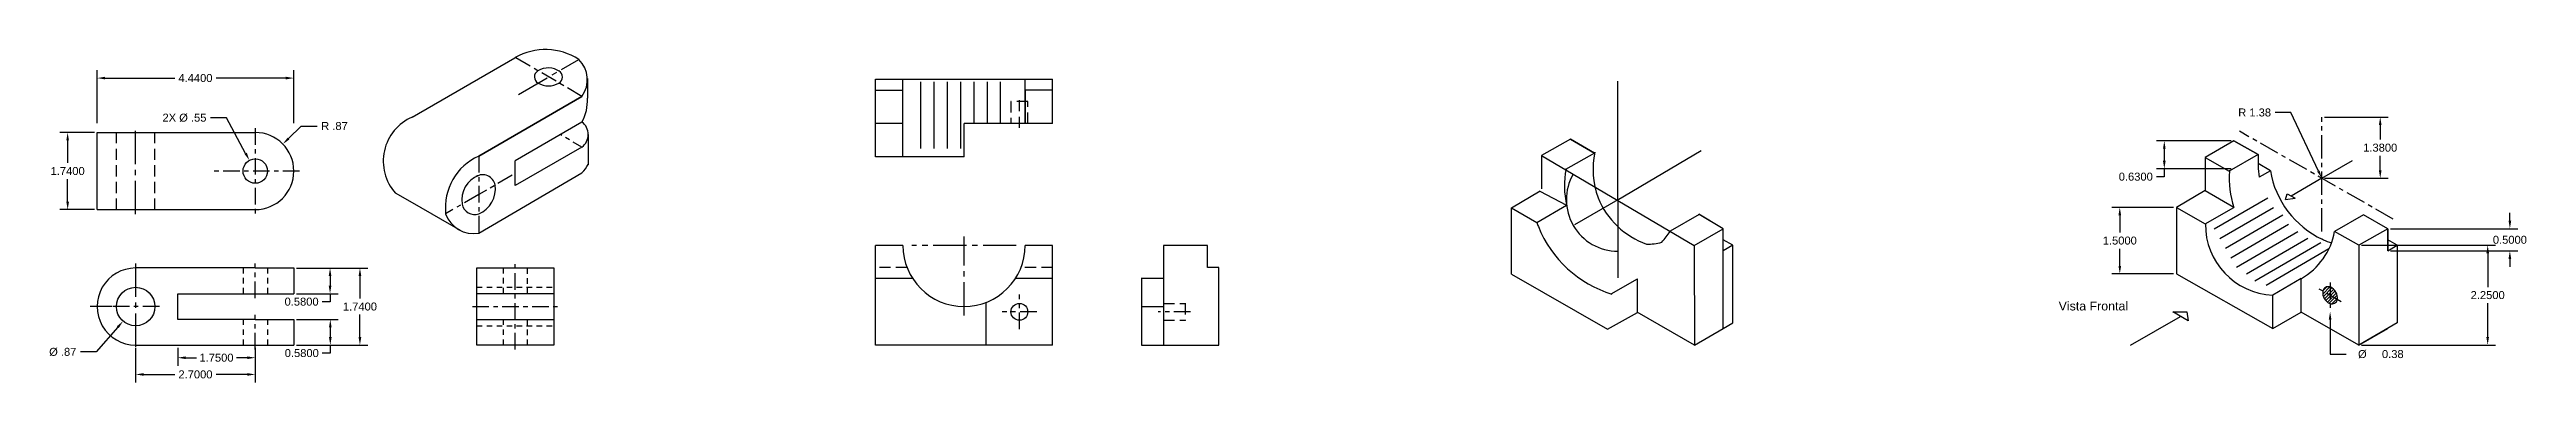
# Model space of a CAD drawing. Header units: inches. Extents: x -4 to 110, y 2 to 14.
# Drawn here: x -3.5 to 52.4, y 5.1 to 12.6 of the extents above; entities that cross this region are included whole.
import ezdxf
from ezdxf import colors
from ezdxf.entities.mleader import LeaderData, LeaderLine
from ezdxf.math import Vec2, Vec3

# ---------------------------------------------------------------- set-up
doc = ezdxf.new("R2010")
doc.units = ezdxf.units.IN
doc.header["$MEASUREMENT"] = 0
doc.linetypes.add('CENTER2', pattern=[1.125, 0.75, -0.125, 0.125, -0.125])
doc.linetypes.add('DASHED2', pattern=[0.375, 0.25, -0.125])
doc.styles.get("Standard").update_dxf_attribs({"font": 'arial.ttf'})
doc.dimstyles.get("Standard").update_dxf_attribs({"dimtxt": 0.18, "dimasz": 0.18, "dimexe": 0.18, "dimexo": 0.0625, "dimgap": 0.09, "dimtad": 0, "dimtih": 1, "dimtoh": 1, "dimdec": 4, "dimzin": 0, "dimdsep": 46, "dimtxsty": 'Standard', "dimcen": 0.09, "dimadec": 0, "dimazin": 0, "dimtfac": 1, "dimtdec": 4, "dimtofl": 0, "dimtmove": 0, "dimatfit": 3, "dimfxl": 1, "dimtolj": 1, "dimtzin": 0, "dimarcsym": 0})

msp = doc.modelspace()

# ---------------------------------------------------------------- texts
at = {"insert": (41.81622, 6.93583), "char_height": 0.2, "attachment_point": 1}
msp.add_mtext_dynamic_manual_height_columns('Vista Frontal', width=1.594107, gutter_width=1, heights=[0], dxfattribs=at)

# ---------------------------------------------------------------- blocks, each defined once
blk = doc.blocks.new('*D1')
at = {"color": 0, "lineweight": -2, "transparency": 16777216}
for p, q in [((44.412, 9.061), (43.017, 9.061)), ((43.197, 8.881), (43.197, 8.493)), ((43.197, 7.741), (43.197, 8.129)), ((44.412, 7.561), (43.017, 7.561))]:
    blk.add_line(p, q, dxfattribs=at)
at = {"color": 0, "transparency": 16777216}
for points in [[(43.167, 8.881), (43.227, 8.881), (43.197, 9.061)], [(43.167, 7.741), (43.227, 7.741), (43.197, 7.561)]]:
    blk.add_solid(points, dxfattribs=at)
at = {"layer": 'Defpoints', "color": 0, "transparency": 16777216}
for p in [(44.475, 9.061), (43.197, 7.561), (44.475, 7.561)]:
    blk.add_point(p, dxfattribs=at)
at = {"color": 0, "transparency": 16777216, "insert": (43.197, 8.311), "char_height": 0.18, "attachment_point": 5}
blk.add_mtext('\\A1;1.5000', dxfattribs=at)
blk = doc.blocks.new('*D2')
at = {"color": 0, "lineweight": -2, "transparency": 16777216}
for p, q in [((48.657, 8.207), (51.682, 8.207)), ((51.502, 8.027), (51.502, 7.263)), ((51.502, 6.136), (51.502, 6.9)), ((48.657, 5.956), (51.682, 5.956))]:
    blk.add_line(p, q, dxfattribs=at)
at = {"color": 0, "transparency": 16777216}
for points in [[(51.472, 8.027), (51.532, 8.027), (51.502, 8.207)], [(51.472, 6.136), (51.532, 6.136), (51.502, 5.956)]]:
    blk.add_solid(points, dxfattribs=at)
at = {"layer": 'Defpoints', "color": 0, "transparency": 16777216}
for p in [(48.594, 8.207), (48.594, 5.956), (51.502, 5.956)]:
    blk.add_point(p, dxfattribs=at)
at = {"color": 0, "transparency": 16777216, "insert": (51.502, 7.081), "char_height": 0.18, "attachment_point": 5}
blk.add_mtext('\\A1;2.2500', dxfattribs=at)
blk = doc.blocks.new('*D3')
at = {"color": 0, "lineweight": -2, "transparency": 16777216}
for p, q in [((47.82, 11.097), (49.256, 11.097)), ((49.076, 10.917), (49.076, 10.589)), ((49.076, 9.897), (49.076, 10.225)), ((47.82, 9.717), (49.256, 9.717))]:
    blk.add_line(p, q, dxfattribs=at)
at = {"color": 0, "transparency": 16777216}
for points in [[(49.046, 10.917), (49.106, 10.917), (49.076, 11.097)], [(49.046, 9.897), (49.106, 9.897), (49.076, 9.717)]]:
    blk.add_solid(points, dxfattribs=at)
at = {"layer": 'Defpoints', "color": 0, "transparency": 16777216}
for p in [(47.757, 11.097), (49.076, 11.097), (47.757, 9.717)]:
    blk.add_point(p, dxfattribs=at)
at = {"color": 0, "transparency": 16777216, "insert": (49.076, 10.407), "char_height": 0.18, "attachment_point": 5}
blk.add_mtext('\\A1;1.3800', dxfattribs=at)
blk = doc.blocks.new('*D4')
at = {"color": 0, "lineweight": -2, "transparency": 16777216}
for p, q in [((45.71, 10.563), (44.022, 10.563)), ((44.202, 10.383), (44.202, 10.113)), ((45.71, 9.933), (44.022, 9.933)), ((44.202, 9.753), (44.022, 9.753)), ((44.202, 9.933), (44.202, 9.753))]:
    blk.add_line(p, q, dxfattribs=at)
at = {"color": 0, "transparency": 16777216}
for points in [[(44.172, 10.383), (44.232, 10.383), (44.202, 10.563)], [(44.172, 10.113), (44.232, 10.113), (44.202, 9.933)]]:
    blk.add_solid(points, dxfattribs=at)
at = {"layer": 'Defpoints', "color": 0, "transparency": 16777216}
for p in [(45.772, 10.563), (44.202, 9.933), (45.772, 9.933)]:
    blk.add_point(p, dxfattribs=at)
at = {"color": 0, "transparency": 16777216, "insert": (43.558, 9.753), "char_height": 0.18, "attachment_point": 5}
blk.add_mtext('\\A1;0.6300', dxfattribs=at)
blk = doc.blocks.new('*D5')
at = {"color": 0, "lineweight": -2, "transparency": 16777216}
for p, q in [((49.308, 8.579), (52.183, 8.579)), ((52.003, 8.759), (52.003, 8.939)), ((49.308, 8.079), (52.183, 8.079)), ((52.003, 7.899), (52.003, 7.719))]:
    blk.add_line(p, q, dxfattribs=at)
at = {"color": 0, "transparency": 16777216}
for points in [[(51.973, 8.759), (52.033, 8.759), (52.003, 8.579)], [(51.973, 7.899), (52.033, 7.899), (52.003, 8.079)]]:
    blk.add_solid(points, dxfattribs=at)
at = {"layer": 'Defpoints', "color": 0, "transparency": 16777216}
for p in [(49.245, 8.579), (52.003, 8.579), (49.245, 8.079)]:
    blk.add_point(p, dxfattribs=at)
at = {"color": 0, "transparency": 16777216, "insert": (52.003, 8.329), "char_height": 0.18, "attachment_point": 5}
blk.add_mtext('\\A1;0.5000', dxfattribs=at)
blk = doc.blocks.new('*D6')
at = {"color": 0, "lineweight": -2, "transparency": 16777216}
for p, q in [((-0.644, 5.891), (-0.644, 5.489)), ((-0.464, 5.669), (-0.224, 5.669)), ((0.926, 5.669), (0.686, 5.669)), ((1.106, 5.891), (1.106, 5.489))]:
    blk.add_line(p, q, dxfattribs=at)
at = {"color": 0, "transparency": 16777216}
for points in [[(-0.464, 5.699), (-0.464, 5.639), (-0.644, 5.669)], [(0.926, 5.699), (0.926, 5.639), (1.106, 5.669)]]:
    blk.add_solid(points, dxfattribs=at)
at = {"layer": 'Defpoints', "color": 0, "transparency": 16777216}
for p in [(-0.644, 5.953), (-0.644, 5.669), (1.106, 5.953)]:
    blk.add_point(p, dxfattribs=at)
at = {"color": 0, "transparency": 16777216, "insert": (0.231, 5.669), "char_height": 0.18, "attachment_point": 5}
blk.add_mtext('\\A1;1.7500', dxfattribs=at)
blk = doc.blocks.new('*D7')
at = {"color": 0, "lineweight": -2, "transparency": 16777216}
for p, q in [((-1.594, 5.891), (-1.594, 5.112)), ((1.106, 5.891), (1.106, 5.112)), ((-1.414, 5.292), (-0.709, 5.292)), ((0.926, 5.292), (0.221, 5.292))]:
    blk.add_line(p, q, dxfattribs=at)
at = {"color": 0, "transparency": 16777216}
for points in [[(-1.414, 5.322), (-1.414, 5.262), (-1.594, 5.292)], [(0.926, 5.322), (0.926, 5.262), (1.106, 5.292)]]:
    blk.add_solid(points, dxfattribs=at)
at = {"layer": 'Defpoints', "color": 0, "transparency": 16777216}
for p in [(-1.594, 5.953), (1.106, 5.953), (-1.594, 5.292)]:
    blk.add_point(p, dxfattribs=at)
at = {"color": 0, "transparency": 16777216, "insert": (-0.244, 5.292), "char_height": 0.18, "attachment_point": 5}
blk.add_mtext('\\A1;2.7000', dxfattribs=at)
blk = doc.blocks.new('*D8')
at = {"color": 0, "lineweight": -2, "transparency": 16777216}
for p, q in [((2.04, 7.693), (2.975, 7.693)), ((2.795, 7.513), (2.795, 7.293)), ((2.04, 7.113), (2.975, 7.113)), ((2.795, 6.933), (2.615, 6.933)), ((2.795, 7.113), (2.795, 6.933))]:
    blk.add_line(p, q, dxfattribs=at)
at = {"color": 0, "transparency": 16777216}
for points in [[(2.765, 7.513), (2.825, 7.513), (2.795, 7.693)], [(2.765, 7.293), (2.825, 7.293), (2.795, 7.113)]]:
    blk.add_solid(points, dxfattribs=at)
at = {"layer": 'Defpoints', "color": 0, "transparency": 16777216}
for p in [(1.977, 7.693), (1.977, 7.113), (2.795, 7.113)]:
    blk.add_point(p, dxfattribs=at)
at = {"color": 0, "transparency": 16777216, "insert": (2.152, 6.933), "char_height": 0.18, "attachment_point": 5}
blk.add_mtext('\\A1;0.5800', dxfattribs=at)
blk = doc.blocks.new('*D9')
at = {"color": 0, "lineweight": -2, "transparency": 16777216}
for p, q in [((2.04, 6.533), (2.98, 6.533)), ((2.8, 6.353), (2.8, 6.133)), ((2.04, 5.953), (2.98, 5.953)), ((2.8, 5.773), (2.62, 5.773)), ((2.8, 5.953), (2.8, 5.773))]:
    blk.add_line(p, q, dxfattribs=at)
at = {"color": 0, "transparency": 16777216}
for points in [[(2.77, 6.353), (2.83, 6.353), (2.8, 6.533)], [(2.77, 6.133), (2.83, 6.133), (2.8, 5.953)]]:
    blk.add_solid(points, dxfattribs=at)
at = {"layer": 'Defpoints', "color": 0, "transparency": 16777216}
for p in [(1.977, 6.533), (1.977, 5.953), (2.8, 5.953)]:
    blk.add_point(p, dxfattribs=at)
at = {"color": 0, "transparency": 16777216, "insert": (2.156, 5.773), "char_height": 0.18, "attachment_point": 5}
blk.add_mtext('\\A1;0.5800', dxfattribs=at)
blk = doc.blocks.new('*D10')
at = {"color": 0, "lineweight": -2, "transparency": 16777216}
for p, q in [((2.04, 7.693), (3.649, 7.693)), ((3.469, 7.513), (3.469, 7.005)), ((3.469, 6.133), (3.469, 6.641)), ((2.04, 5.953), (3.649, 5.953))]:
    blk.add_line(p, q, dxfattribs=at)
at = {"color": 0, "transparency": 16777216}
for points in [[(3.439, 7.513), (3.499, 7.513), (3.469, 7.693)], [(3.439, 6.133), (3.499, 6.133), (3.469, 5.953)]]:
    blk.add_solid(points, dxfattribs=at)
at = {"layer": 'Defpoints', "color": 0, "transparency": 16777216}
for p in [(1.977, 7.693), (1.977, 5.953), (3.469, 5.953)]:
    blk.add_point(p, dxfattribs=at)
at = {"color": 0, "transparency": 16777216, "insert": (3.469, 6.823), "char_height": 0.18, "attachment_point": 5}
blk.add_mtext('\\A1;1.7400', dxfattribs=at)
blk = doc.blocks.new('*D22')
at = {"color": 0, "lineweight": -2, "ltscale": 0.5, "transparency": 16777216}
for p, q in [((-2.526, 10.75), (-3.309, 10.75)), ((-3.129, 10.57), (-3.129, 10.062)), ((-3.129, 9.19), (-3.129, 9.698)), ((-2.526, 9.01), (-3.309, 9.01))]:
    blk.add_line(p, q, dxfattribs=at)
at = {"color": 0, "ltscale": 0.5, "transparency": 16777216}
for points in [[(-3.159, 10.57), (-3.099, 10.57), (-3.129, 10.75)], [(-3.159, 9.19), (-3.099, 9.19), (-3.129, 9.01)]]:
    blk.add_solid(points, dxfattribs=at)
at = {"layer": 'Defpoints', "color": 0, "ltscale": 0.5, "transparency": 16777216}
for p in [(-2.464, 10.75), (-3.129, 9.01), (-2.464, 9.01)]:
    blk.add_point(p, dxfattribs=at)
at = {"color": 0, "ltscale": 0.5, "transparency": 16777216, "insert": (-3.129, 9.88), "char_height": 0.18, "attachment_point": 5}
blk.add_mtext('\\A1;1.7400', dxfattribs=at)
blk = doc.blocks.new('*D23')
at = {"color": 0, "lineweight": -2, "ltscale": 0.5, "transparency": 16777216}
for p, q in [((-2.464, 10.958), (-2.464, 12.158)), ((-2.284, 11.978), (-0.711, 11.978)), ((1.796, 11.978), (0.223, 11.978)), ((1.976, 10.958), (1.976, 12.158))]:
    blk.add_line(p, q, dxfattribs=at)
at = {"color": 0, "ltscale": 0.5, "transparency": 16777216}
for points in [[(-2.284, 12.008), (-2.284, 11.948), (-2.464, 11.978)], [(1.796, 12.008), (1.796, 11.948), (1.976, 11.978)]]:
    blk.add_solid(points, dxfattribs=at)
at = {"layer": 'Defpoints', "color": 0, "ltscale": 0.5, "transparency": 16777216}
for p in [(-2.464, 11.978), (-2.464, 10.895), (1.976, 10.895)]:
    blk.add_point(p, dxfattribs=at)
at = {"color": 0, "ltscale": 0.5, "transparency": 16777216, "insert": (-0.244, 11.978), "char_height": 0.18, "attachment_point": 5}
blk.add_mtext('\\A1;4.4400', dxfattribs=at)

# ---------------------------------------------------------------- dimensions: what is measured, and where the dimension line sits
at = {"ltscale": 0.5}
dim = msp.add_linear_dim(base=(-2.46381, 11.97761), p1=(1.97619, 10.89512), p2=(-2.46381, 10.8955), dimstyle='Standard', dxfattribs=at)
dim.commit()
dim.dimension.update_dxf_attribs({"geometry": '*D23', "text_midpoint": (-0.24381, 11.97761)})
dim = msp.add_linear_dim(base=(-3.12899, 9.00973), p1=(-2.46381, 10.74973), p2=(-2.46381, 9.00973), angle=90, dimstyle='Standard', dxfattribs=at)
dim.commit()
dim.dimension.update_dxf_attribs({"geometry": '*D22', "text_midpoint": (-3.12899, 9.87973)})
for base, p1, p2, picture, middle in [((49.07589, 11.09703), (47.757, 9.71703), (47.757, 11.09703), '*D3', (49.07589, 10.40703)), ((44.20176, 9.93292), (45.77227, 10.56291), (45.77227, 9.93292), '*D4', (43.55844, 9.75292)), ((43.19717, 7.56064), (44.47455, 9.06064), (44.47455, 7.56064), '*D1', (43.19717, 8.31064)), ((52.00254, 8.57879), (49.24549, 8.07879), (49.24549, 8.57879), '*D5', (52.00254, 8.32879)), ((51.50177, 5.95646), (48.59441, 8.2065), (48.59441, 5.95646), '*D2', (51.50177, 7.08148)), ((2.79534, 7.11319), (1.9771, 7.69319), (1.9771, 7.11319), '*D8', (2.15202, 6.93319)), ((3.46864, 5.95319), (1.9771, 7.69319), (1.9771, 5.95319), '*D10', (3.46864, 6.82319)), ((2.79976, 5.95319), (1.9771, 6.53319), (1.9771, 5.95319), '*D9', (2.15644, 5.77319))]:
    dim = msp.add_linear_dim(base=base, p1=p1, p2=p2, angle=90, dimstyle='Standard')
    dim.commit()
    dim.dimension.update_dxf_attribs({"geometry": picture, "text_midpoint": middle})
for base, p2, picture, middle in [((-1.59381, 5.29165), (-1.59381, 5.95319), '*D7', (-0.24381, 5.29165)), ((-0.64381, 5.66863), (-0.64381, 5.95319), '*D6', (0.23119, 5.66863))]:
    dim = msp.add_linear_dim(base=base, p1=(1.10619, 5.95319), p2=p2, dimstyle='Standard')
    dim.commit()
    dim.dimension.update_dxf_attribs({"geometry": picture, "text_midpoint": middle})

# ---------------------------------------------------------------- linework, layer by layer
for p, q in [((4.64961, 11.09959), (6.96778, 12.43498)), ((6.97636, 12.43991), (6.96729, 12.43469)), ((7.72441, 12.00043), (7.72868, 12.00291)), ((7.96125, 11.86441), (7.96288, 11.86347)), ((8.60328, 11.96565), (8.60328, 11.52221)), ((15.10619, 10.20319), (15.10619, 11.95319)), ((15.10619, 11.95319), (19.10619, 11.95319)), ((15.72619, 10.20319), (15.72619, 11.95319)), ((16.12537, 11.89036), (16.12537, 10.39036)), ((16.42537, 11.89036), (16.42537, 10.39036)), ((16.72537, 11.89036), (16.72537, 10.39036)), ((17.02537, 11.89036), (17.02537, 10.39036)), ((17.32537, 11.89036), (17.32537, 10.96333)), ((17.62537, 11.89036), (17.62537, 10.96333)), ((17.92537, 11.89036), (17.92537, 10.96333)), ((18.48619, 10.95319), (18.48619, 11.95319)), ((19.10619, 10.95319), (19.10619, 11.95319)), ((6.15052, 10.21933), (8.48105, 11.56587)), ((8.48105, 11.56587), (6.15052, 10.21933)), ((15.10619, 11.70319), (15.72619, 11.70319)), ((19.10619, 11.70319), (18.48619, 11.70319)), ((18.48619, 11.70319), (18.48619, 10.95319)), ((-2.46381, 9.00973), (-2.46381, 10.74973)), ((-2.46381, 10.74973), (1.10619, 10.74973)), ((4.6532, 11.09748), (4.64961, 11.09959)), ((8.48105, 10.98587), (6.97052, 10.10782)), ((8.62337, 10.70513), (8.62337, 10.0221)), ((15.72619, 10.95319), (15.10619, 10.95319)), ((17.10619, 10.96333), (19.10619, 10.96333)), ((17.10619, 10.20319), (17.10619, 10.95319)), ((47.75666, 11.09705), (47.75728, 11.09705)), ((47.75728, 11.09705), (47.75728, 11.0945)), ((8.48105, 10.42266), (6.97052, 9.55597)), ((6.97052, 9.55597), (6.97052, 10.10782)), ((17.10619, 10.20319), (15.10619, 10.20319)), ((30.79396, 10.60318), (30.14268, 10.23125)), ((30.14268, 10.23125), (30.14268, 9.48125)), ((31.33745, 10.28455), (30.68535, 9.91406)), ((30.79396, 10.60318), (31.33745, 10.28455)), ((31.34016, 10.28297), (30.79396, 10.60318)), ((45.77227, 10.56291), (45.12234, 10.18862)), ((45.12234, 10.18862), (45.12234, 9.43862)), ((45.12234, 10.18862), (45.12234, 9.43862)), ((45.12234, 10.18862), (45.66947, 9.87628)), ((46.3193, 10.25042), (45.66947, 9.87628)), ((45.77227, 10.56291), (46.3193, 10.25042)), ((46.3193, 10.25042), (45.77227, 10.56291)), ((47.757, 9.71703), (48.44927, 10.11798)), ((6.15052, 8.47933), (8.48105, 9.84266)), ((30.67833, 9.91007), (30.69243, 9.90184)), ((30.68738, 9.91068), (30.69575, 9.91997)), ((30.69243, 9.90184), (30.68738, 9.91068)), ((46.59558, 9.88757), (46.31749, 10.05087)), ((46.59558, 9.88757), (46.34551, 9.74583)), ((47.757, 9.71703), (47.06677, 9.31726)), ((-2.46381, 9.00973), (1.10619, 9.00973)), ((4.6532, 9.1619), (4.27014, 9.38264)), ((5.7374, 8.53714), (4.6532, 9.1619)), ((29.46691, 9.05406), (30.11495, 9.43161)), ((29.46691, 7.55406), (29.46691, 9.05406)), ((29.46691, 9.05406), (30.0386, 8.7223)), ((30.0386, 8.7223), (30.70932, 9.10848)), ((30.10513, 9.42589), (30.70932, 9.10848)), ((31.8515, 9.22557), (31.86595, 9.21713)), ((45.12234, 9.43862), (44.47455, 9.06064)), ((44.47455, 9.06064), (44.47455, 7.56064)), ((44.47455, 9.06064), (45.12504, 8.68662)), ((45.12234, 9.43862), (45.77074, 9.06567)), ((45.12504, 8.68662), (45.77303, 9.05873)), ((45.32838, 8.57398), (46.53878, 9.2775)), ((45.45401, 8.35784), (46.66441, 9.06136)), ((46.93629, 9.24221), (46.97815, 9.36767)), ((46.93629, 9.24221), (47.15299, 9.26719)), ((46.97841, 9.36843), (47.15319, 9.26721)), ((5.40391, 8.91652), (5.39785, 8.91301)), ((33.7012, 8.8988), (33.05009, 8.52658)), ((33.58998, 8.20243), (34.24469, 8.58018)), ((34.24469, 8.58018), (33.69213, 8.90412)), ((34.24469, 8.58018), (33.7012, 8.8988)), ((34.24469, 6.33018), (34.24469, 8.58018)), ((45.57964, 8.1417), (46.87649, 8.89547)), ((45.70527, 7.92555), (47.00212, 8.67932)), ((45.8309, 7.70941), (47.21421, 8.51343)), ((48.69846, 8.89129), (48.04729, 8.51884)), ((48.59441, 8.2065), (48.04729, 8.51884)), ((49.24549, 8.57879), (48.59441, 8.2065)), ((49.24549, 8.57879), (48.69846, 8.89129)), ((49.24549, 8.57879), (48.69846, 8.89129)), ((49.24549, 8.57879), (49.24549, 8.07879)), ((49.24549, 8.07879), (49.24549, 8.57879)), ((15.10619, 5.95319), (15.10619, 8.20319)), ((15.72619, 8.20319), (15.10619, 8.20319)), ((19.10619, 8.20319), (18.48619, 8.20319)), ((19.10619, 5.95319), (19.10619, 8.20319)), ((22.60619, 8.20319), (21.60619, 8.20319)), ((22.60619, 8.20319), (21.60619, 8.20319)), ((21.61191, 8.20319), (21.61191, 5.95319)), ((22.60619, 7.70319), (22.60619, 8.20319)), ((33.58998, 8.20243), (33.5962, 5.95244)), ((34.4615, 8.20466), (34.24469, 8.32909)), ((34.4615, 8.20466), (34.24503, 8.07958)), ((34.4615, 6.45466), (34.4615, 8.20466)), ((47.44052, 8.35581), (46.05693, 7.55163)), ((47.73184, 8.25911), (46.24392, 7.39428)), ((47.91911, 8.12506), (46.50122, 7.30094)), ((47.78985, 8.33147), (47.76765, 8.34176)), ((48.59441, 8.2065), (48.59441, 5.95341)), ((49.46153, 8.20459), (49.24549, 8.33146)), ((49.24549, 8.07879), (49.46153, 8.20459)), ((49.46153, 8.20459), (49.46153, 6.45459)), ((1.10619, 7.69319), (-1.59381, 7.69319)), ((1.10619, 7.69319), (1.9771, 7.69319)), ((1.9771, 7.69319), (1.9771, 7.11319)), ((6.1071, 5.95319), (6.1071, 7.69319)), ((6.1071, 7.69319), (7.8471, 7.69319)), ((7.8471, 7.69319), (7.8471, 5.95319)), ((15.94778, 7.45319), (15.10619, 7.45319)), ((19.10619, 7.45319), (18.26459, 7.45319)), ((21.60619, 7.45319), (21.10619, 7.45319)), ((21.60619, 7.45319), (21.10619, 7.45319)), ((21.11191, 7.45319), (21.11191, 5.95319)), ((22.85619, 7.70319), (22.60619, 7.70319)), ((22.85619, 5.95319), (22.85619, 7.70319)), ((29.46691, 7.55406), (31.63554, 6.31026)), ((31.71556, 7.10914), (32.30638, 7.45033)), ((32.30638, 6.6998), (32.30638, 7.45033)), ((44.47455, 7.56064), (46.64894, 6.32693)), ((47.29404, 7.45316), (46.64894, 7.08263)), ((47.29539, 7.45394), (47.29217, 7.45209)), ((47.29404, 6.69755), (47.29404, 7.45316)), ((-2.1293, 6.82285), (-2.62338, 6.82285)), ((-2.46381, 6.82285), (-2.46381, 6.82354)), ((-0.64381, 6.53319), (-0.64381, 7.11319)), ((-0.64381, 7.11319), (1.10619, 7.11319)), ((1.10619, 7.11319), (1.9771, 7.11319)), ((7.8471, 7.11319), (6.1071, 7.11319)), ((17.60619, 5.95319), (17.60619, 6.91696)), ((21.10619, 6.82319), (21.60619, 6.82319)), ((46.64894, 6.32693), (46.64894, 7.08263)), ((47.94521, 7.26514), (47.94521, 7.26459)), ((1.10619, 6.53319), (-0.64381, 6.53319)), ((1.10619, 6.53319), (1.9771, 6.53319)), ((1.9771, 6.53319), (1.9771, 5.95319)), ((6.1071, 6.53319), (7.8471, 6.53319)), ((31.63554, 6.31026), (32.30638, 6.69267)), ((33.59619, 5.95341), (32.30198, 6.69865)), ((33.59619, 5.95341), (34.24469, 6.33018)), ((34.24469, 6.33018), (34.4615, 6.45466)), ((43.43924, 5.95486), (44.56826, 6.59931)), ((44.39583, 6.70064), (44.70797, 6.70097)), ((44.7407, 6.498), (44.39583, 6.70064)), ((44.70797, 6.70097), (44.7407, 6.498)), ((46.64894, 6.32693), (47.29404, 6.69755)), ((49.46153, 6.45459), (48.59619, 5.95341)), ((48.59619, 5.95341), (49.24549, 6.32879)), ((49.24549, 6.32879), (49.24549, 6.32947)), ((-1.59381, 5.95319), (1.10619, 5.95319)), ((1.10619, 5.95319), (1.9771, 5.95319)), ((7.8471, 5.95319), (6.1071, 5.95319)), ((19.10619, 5.95319), (15.10619, 5.95319)), ((21.11191, 5.95341), (22.85619, 5.95341)), ((48.59441, 5.95443), (48.59619, 5.95341)), ((48.59441, 5.95341), (48.59619, 5.95341))]:
    msp.add_line(p, q)
at = {"linetype": 'CENTER2', "ltscale": 0.5}
for p, q in [((8.48105, 11.56587), (6.97636, 12.43991)), ((1.10619, 10.84973), (1.10619, 8.90973)), ((6.15052, 10.21933), (6.15052, 8.47933)), ((2.10619, 9.87973), (0.10619, 9.87973)), ((5.40391, 8.91652), (5.39785, 8.91301)), ((1.10619, 7.01319), (1.10619, 7.79319)), ((6.9771, 5.85319), (6.9771, 7.79319)), ((47.94521, 7.36799), (47.94521, 6.79014)), ((-1.05881, 6.82319), (-2.12881, 6.82319)), ((6.0071, 6.82319), (7.9471, 6.82319)), ((18.35619, 6.31319), (18.35619, 7.09319)), ((48.19562, 6.9287), (47.69287, 7.22328)), ((1.10619, 5.85319), (1.10619, 6.63319)), ((18.74619, 6.70319), (17.96619, 6.70319)), ((22.21996, 6.70319), (21.48619, 6.70319))]:
    msp.add_line(p, q, dxfattribs=at)
at = {"linetype": 'CENTER2'}
for p, q in [((7.04913, 11.60786), (8.40816, 12.39793)), ((-1.59381, 8.90973), (-1.59381, 10.84973)), ((17.10619, 6.62319), (17.10619, 8.40319)), ((18.28619, 8.20319), (15.92619, 8.20319)), ((-1.59381, 7.79319), (-1.59381, 5.85319))]:
    msp.add_line(p, q, dxfattribs=at)
at = {"color": 242, "true_color": 0xcd2027}
for p, q in [((31.86595, 9.21706), (31.86595, 11.91111)), ((30.14268, 10.23125), (33.58998, 8.20243)), ((31.8515, 9.22557), (33.74791, 10.34074)), ((31.86595, 9.23407), (30.88636, 8.66376)), ((31.86595, 9.21713), (31.86595, 7.46894))]:
    msp.add_line(p, q, dxfattribs=at)
at = {"linetype": 'DASHED2'}
for p, q in [((18.54619, 11.45319), (18.16619, 11.45319)), ((18.16619, 11.45319), (18.16619, 10.95319)), ((18.35619, 10.85319), (18.35619, 11.55319)), ((18.54619, 10.95319), (18.54619, 11.45319)), ((-2.02881, 9.00973), (-2.02881, 10.74973)), ((-1.15881, 9.00973), (-1.15881, 10.74973)), ((15.81995, 7.70319), (15.10619, 7.70319)), ((19.10619, 7.70319), (18.39242, 7.70319)), ((22.85619, 7.70319), (22.60619, 7.70319)), ((21.10619, 6.82319), (21.60619, 6.82319)), ((21.60619, 6.89319), (22.10619, 6.89319)), ((22.09996, 6.89726), (22.09996, 6.50903)), ((21.60619, 6.51319), (22.10619, 6.51319))]:
    msp.add_line(p, q, dxfattribs=at)
at = {"linetype": 'CENTER2', "ltscale": 0.3}
msp.add_line((8.48105, 10.42266), (7.99484, 10.70324), dxfattribs=at)
at = {"linetype": 'CENTER2', "ltscale": 0.6}
msp.add_line((49.3695, 8.79587), (45.89628, 10.77999), dxfattribs=at)
at = {"linetype": 'CENTER2', "ltscale": 0.7}
msp.add_line((47.757, 8.51703), (47.757, 11.09705), dxfattribs=at)
at = {"color": 240, "lineweight": 100, "true_color": 0xed1f24}
msp.add_line((45.6726, 9.87449), (45.66947, 9.87628), dxfattribs=at)
at = {"linetype": 'DASHED2', "ltscale": 0.5}
for p, q in [((0.83119, 7.69319), (0.83119, 7.11319)), ((1.38119, 7.69319), (1.38119, 7.11319)), ((6.7021, 7.69319), (6.7021, 7.11319)), ((7.2521, 7.11319), (7.2521, 7.69319)), ((6.1071, 7.25819), (7.8471, 7.25819)), ((0.83119, 6.53319), (0.83119, 5.95319)), ((1.38119, 6.53319), (1.38119, 5.95319)), ((6.1071, 6.38819), (7.8471, 6.38819)), ((6.7021, 6.53319), (6.7021, 5.95319)), ((7.2521, 5.95319), (7.2521, 6.53319))]:
    msp.add_line(p, q, dxfattribs=at)
at = {"color": 251, "true_color": 0x636466}
for p, q in [((47.78022, 7.10517), (47.9398, 7.26641)), ((47.78416, 7.18022), (47.87061, 7.26758)), ((47.79302, 7.04702), (47.98722, 7.24325)), ((47.81557, 6.99872), (48.02693, 7.21229)), ((47.84577, 6.95815), (48.06006, 7.17469)), ((47.88291, 6.9246), (48.08633, 7.13015)), ((47.9272, 6.89827), (48.10456, 7.07749)), ((47.98354, 6.88412), (48.11164, 7.01356))]:
    msp.add_line(p, q, dxfattribs=at)
for points in [[(31.34501, 10.30799, 0.13598626), (31.41987, 9.27565, 0.21188259), (32.51382, 8.2306, 0.06338478), (32.85638, 8.27421, 0.06338478)], [(46.32337, 10.25023, 0.06060512), (46.34551, 9.74583, 0.06060512)], [(46.573, 10.39464, 0.00014182), (46.57291, 10.39346, 0.00014182)], [(30.69715, 9.92703, 0.1068041), (30.70932, 9.10848, 0.1068041)], [(45.6726, 9.87449, 0.09926873), (45.77303, 9.05873)], [(46.59558, 9.88757, 0.24605676), (47.76765, 8.34175)], [(48.95139, 9.03472, 0.0008643), (48.95373, 9.03885)], [(30.0386, 8.7223, 0.00949088), (30.0717, 8.62578, 0.22639937), (31.73272, 7.10383)], [(32.85638, 8.27421, 0.05727511), (33.04447, 8.52348)], [(33.68259, 8.88817, 0.00346729), (33.69233, 8.90444)]]:
    msp.add_lwpolyline(points, format="xyb")
at = {"linetype": 'CENTER2', "ltscale": 0.5}
for points in [[(6.90611, 9.78727), (6.15438, 9.34933), (5.40073, 8.91469)], [(6.52684, 9.56754), (6.52332, 9.5655)], [(5.77418, 9.13117), (5.77415, 9.13115)]]:
    msp.add_lwpolyline(points, dxfattribs=at)
msp.add_lwpolyline([(48.59619, 5.95341), (47.29404, 6.69755)])
for centre, radius in [((1.10619, 9.87973), 0.275), ((-1.59381, 6.82319), 0.435), ((18.35619, 6.70319), 0.19)]:
    msp.add_circle(centre, radius)
for centre, radius, start, end in [((7.65791, 11.24767), 1.3733, 56.885687, 119.78292), ((7.97097, 11.94041), 0.63282, 323.711112, 46.301317), ((7.5665, 12.00281), 0.15793, 121.125281, 241.207551), ((7.72291, 11.7701), 0.4382, 53.710239, 122.903725), ((7.72584, 12.27254), 0.47116, 240.024211, 299.941941), ((7.88228, 12.00112), 0.15788, 300.009373, 60.091643), ((1.10619, 9.87973), 0.87, 270, 90), ((5.07603, 10.10282), 1.0808, 113.03022, 221.785762), ((6.15961, 10.22176), 1.74245, 149.589564, 149.829431), ((8.27352, 10.70426), 0.34981, 306.387517, 53.612483), ((46.84611, 9.18948), 1.79316, 149.860353, 149.860353), ((6.36905, 9.22187), 0.60174, 111.294082, 188.669129), ((6.23917, 9.5061), 0.29029, 11.807094, 121.334296), ((5.07603, 10.10282), 1.0808, 341.547754, 341.602508), ((5.90683, 9.48619), 0.62158, 293.082799, 7.330318), ((5.43084, 9.77177), 1.54059, 358.027492, 1.972508), ((7.91975, 10.41426), 0.80112, 314.478787, 331.438163), ((31.86595, 9.21713), 1.3675, 148.726966, 149.737931), ((31.86595, 9.23407), 1.16291, 150.244448, 270), ((47.50673, 9.57208), 1.91624, 170.002319202109, 170.0023194966628), ((46.85924, 9.19707), 1.37139, 150.2790350335912, 150.279035458945), ((47.50673, 9.57208), 1.8589, 170.513023, 170.637268), ((6.06401, 9.19924), 0.29771, 193.217324, 286.894222), ((6.03076, 9.13093), 0.66251, 198.88277, 280.414436), ((6.24942, 9.52574), 0.61931, 260.811051, 260.883832), ((46.72235, 8.67363), 1.59269, 179.435414, 267.358135), ((46.5229, 8.79728), 1.54961, 299.901283, 349.64888), ((17.10619, 8.20319), 1.38, 180, 0), ((48.51769, 9.9334), 1.75952, 244.581023, 244.698648), ((48.51769, 9.9334), 1.75952, 245.566439, 252.074056), ((-1.59381, 6.82319), 0.87, 89.999994, 270.034125), ((47.61966, 6.8841), 0.65564, 119.778059, 119.966978), ((47.90321, 7.14887), 0.12311, 70.051362, 169.642664), ((48.03547, 7.13084), 0.25653, 170.992305, 249.400089), ((47.94521, 7.07177), 0.19092, 148.683827, 148.68385), ((47.84209, 7.01608), 0.26956, 352.17333, 67.508415), ((47.98574, 7.01165), 0.12755, 251.469589, 345.344727), ((47.9485, 7.07559), 0.18724, 329.081196, 329.081197)]:
    msp.add_arc(centre, radius, start, end)
at = {"ltscale": 0.5}
for centre, radius, start, end in [((7.62182, 11.46379), 0.9832, 330.91612, 3.406017), ((6.67755, 9.05197), 1.28082, 114.29743, 186.070304)]:
    msp.add_arc(centre, radius, start, end, dxfattribs=at)

msp.set_redraw_order([(e.dxf.handle, doc.entitydb.next_handle()) for e in msp.query("TEXT MTEXT ATTDEF DIMENSION ARC_DIMENSION")])  # texts and dimensions are drawn at this point

# ---------------------------------------------------------------- leaders
ml = msp.add_multileader_mtext('Standard')
ml.set_content('R 1.38', color=256)
ml.set_leader_properties()
ml.build(insert=Vec2(0, 0))
ml.multileader.update_dxf_attribs({"dogleg_length": 0.36, "arrow_head_size": 0.18})
ctx = ml.context
ctx.base_point, ctx.char_height, ctx.arrow_head_size, ctx.landing_gap_size, ctx.plane_origin = Vec3(45.81147, 11.20044), 0.18, 0.18, 0.09, Vec3(47.757, 9.71703)
ctx.text_align_type = 2
notes = []
notes.append((ctx, [(0, (1, 1, 0), (47.06152, 11.20044), (-1, 0), 0.36, [(0, [(47.757, 9.71703)], 0, [])])]))
ctx.mtext.insert, ctx.mtext.width, ctx.mtext.alignment, ctx.mtext.flow_direction = Vec3(46.61152, 11.29204), 0.9692535, 3, 5
ml = msp.add_multileader_mtext('Standard')
ml.set_content('2X %%C .55', color=256)
ml.set_leader_properties()
ml.build(insert=Vec2(0, 0))
ml.multileader.update_dxf_attribs({"dogleg_length": 0.36, "arrow_head_size": 0.18})
ctx = ml.context
ctx.base_point, ctx.char_height, ctx.arrow_head_size, ctx.landing_gap_size, ctx.plane_origin = Vec3(-1.06085, 11.08152), 0.18, 0.18, 0.09, Vec3(1.10619, 9.87973)
ctx.text_align_type = 2
notes.append((ctx, [(0, (1, 1, 0), (0.45417, 11.08152), (-1, 0), 0.36, [(0, [(0.97505, 10.12145)], 0, [])])]))
ctx.mtext.insert, ctx.mtext.alignment, ctx.mtext.flow_direction = Vec3(0.00417, 11.17515), 3, 5
ml = msp.add_multileader_mtext('Standard')
ml.set_content('R .87', color=256)
ml.set_leader_properties()
ml.build(insert=Vec2(0, 0))
ml.multileader.update_dxf_attribs({"dogleg_length": 0.36, "arrow_head_size": 0.18})
ctx = ml.context
ctx.base_point, ctx.char_height, ctx.arrow_head_size, ctx.landing_gap_size, ctx.plane_origin = Vec3(2.50395, 10.89512), 0.18, 0.18, 0.09, Vec3(1.10619, 9.87973)
notes.append((ctx, [(0, (1, 1, 0), (2.14395, 10.89512), (1, 0), 0.36, [(0, [(1.72804, 10.48818)], 0, [])])]))
ctx.mtext.insert, ctx.mtext.flow_direction = Vec3(2.59395, 10.98666), 5
ml = msp.add_multileader_mtext('Standard')
ml.set_content('\\pxi-3,l4,t4;%%C^I.87', color=256)
ml.set_leader_properties()
ml.build(insert=Vec2(0, 0))
ml.multileader.update_dxf_attribs({"dogleg_length": 0.36, "arrow_head_size": 0.18})
ctx = ml.context
ctx.base_point, ctx.char_height, ctx.arrow_head_size, ctx.landing_gap_size, ctx.plane_origin = Vec3(-4.05703, 5.79818), 0.18, 0.18, 0.09, Vec3(-1.59381, 6.82319)
ctx.text_align_type = 2
notes.append((ctx, [(0, (1, 1, 0), (-2.48172, 5.79818), (-1, 0), 0.36, [(0, [(-1.87863, 6.4944)], 0, [])])]))
ctx.mtext.insert, ctx.mtext.alignment, ctx.mtext.flow_direction = Vec3(-2.93172, 5.89181), 3, 5
ml = msp.add_multileader_mtext('Standard')
ml.set_content('\\pxi-3,l4,t4;%%C^I0.38', color=256)
ml.set_leader_properties()
ml.build(insert=Vec2(0, 0))
ml.multileader.update_dxf_attribs({"dogleg_length": 0.36, "arrow_head_size": 0.18})
ctx = ml.context
ctx.base_point, ctx.char_height, ctx.arrow_head_size, ctx.landing_gap_size, ctx.plane_origin = Vec3(48.30521, 5.74772), 0.18, 0.18, 0.09, Vec3(47.94521, 6.89071)
notes.append((ctx, [(0, (1, 1, 0), (47.94521, 5.74772), (1, 0), 0.36, [(0, [(47.94521, 6.70882)], 0, [])])]))
ctx.mtext.insert, ctx.mtext.width, ctx.mtext.flow_direction = Vec3(48.39521, 5.84134), 1.8211642, 5
for ctx, leaders in notes:
    for number, flags, end, landing, length, lines in leaders:
        leader = LeaderData()
        leader.index, (leader.has_last_leader_line, leader.has_dogleg_vector, leader.attachment_direction) = number, flags
        leader.last_leader_point, leader.dogleg_vector, leader.dogleg_length = Vec3(end), Vec3(landing), length
        for number, points, colour, breaks in lines:
            line = LeaderLine()
            line.index, line.vertices, line.color, line.breaks = number, Vec3.list(points), colors.encode_raw_color(colour), breaks
            leader.lines.append(line)
        ctx.leaders.append(leader)

doc.saveas('drawing.dxf')
